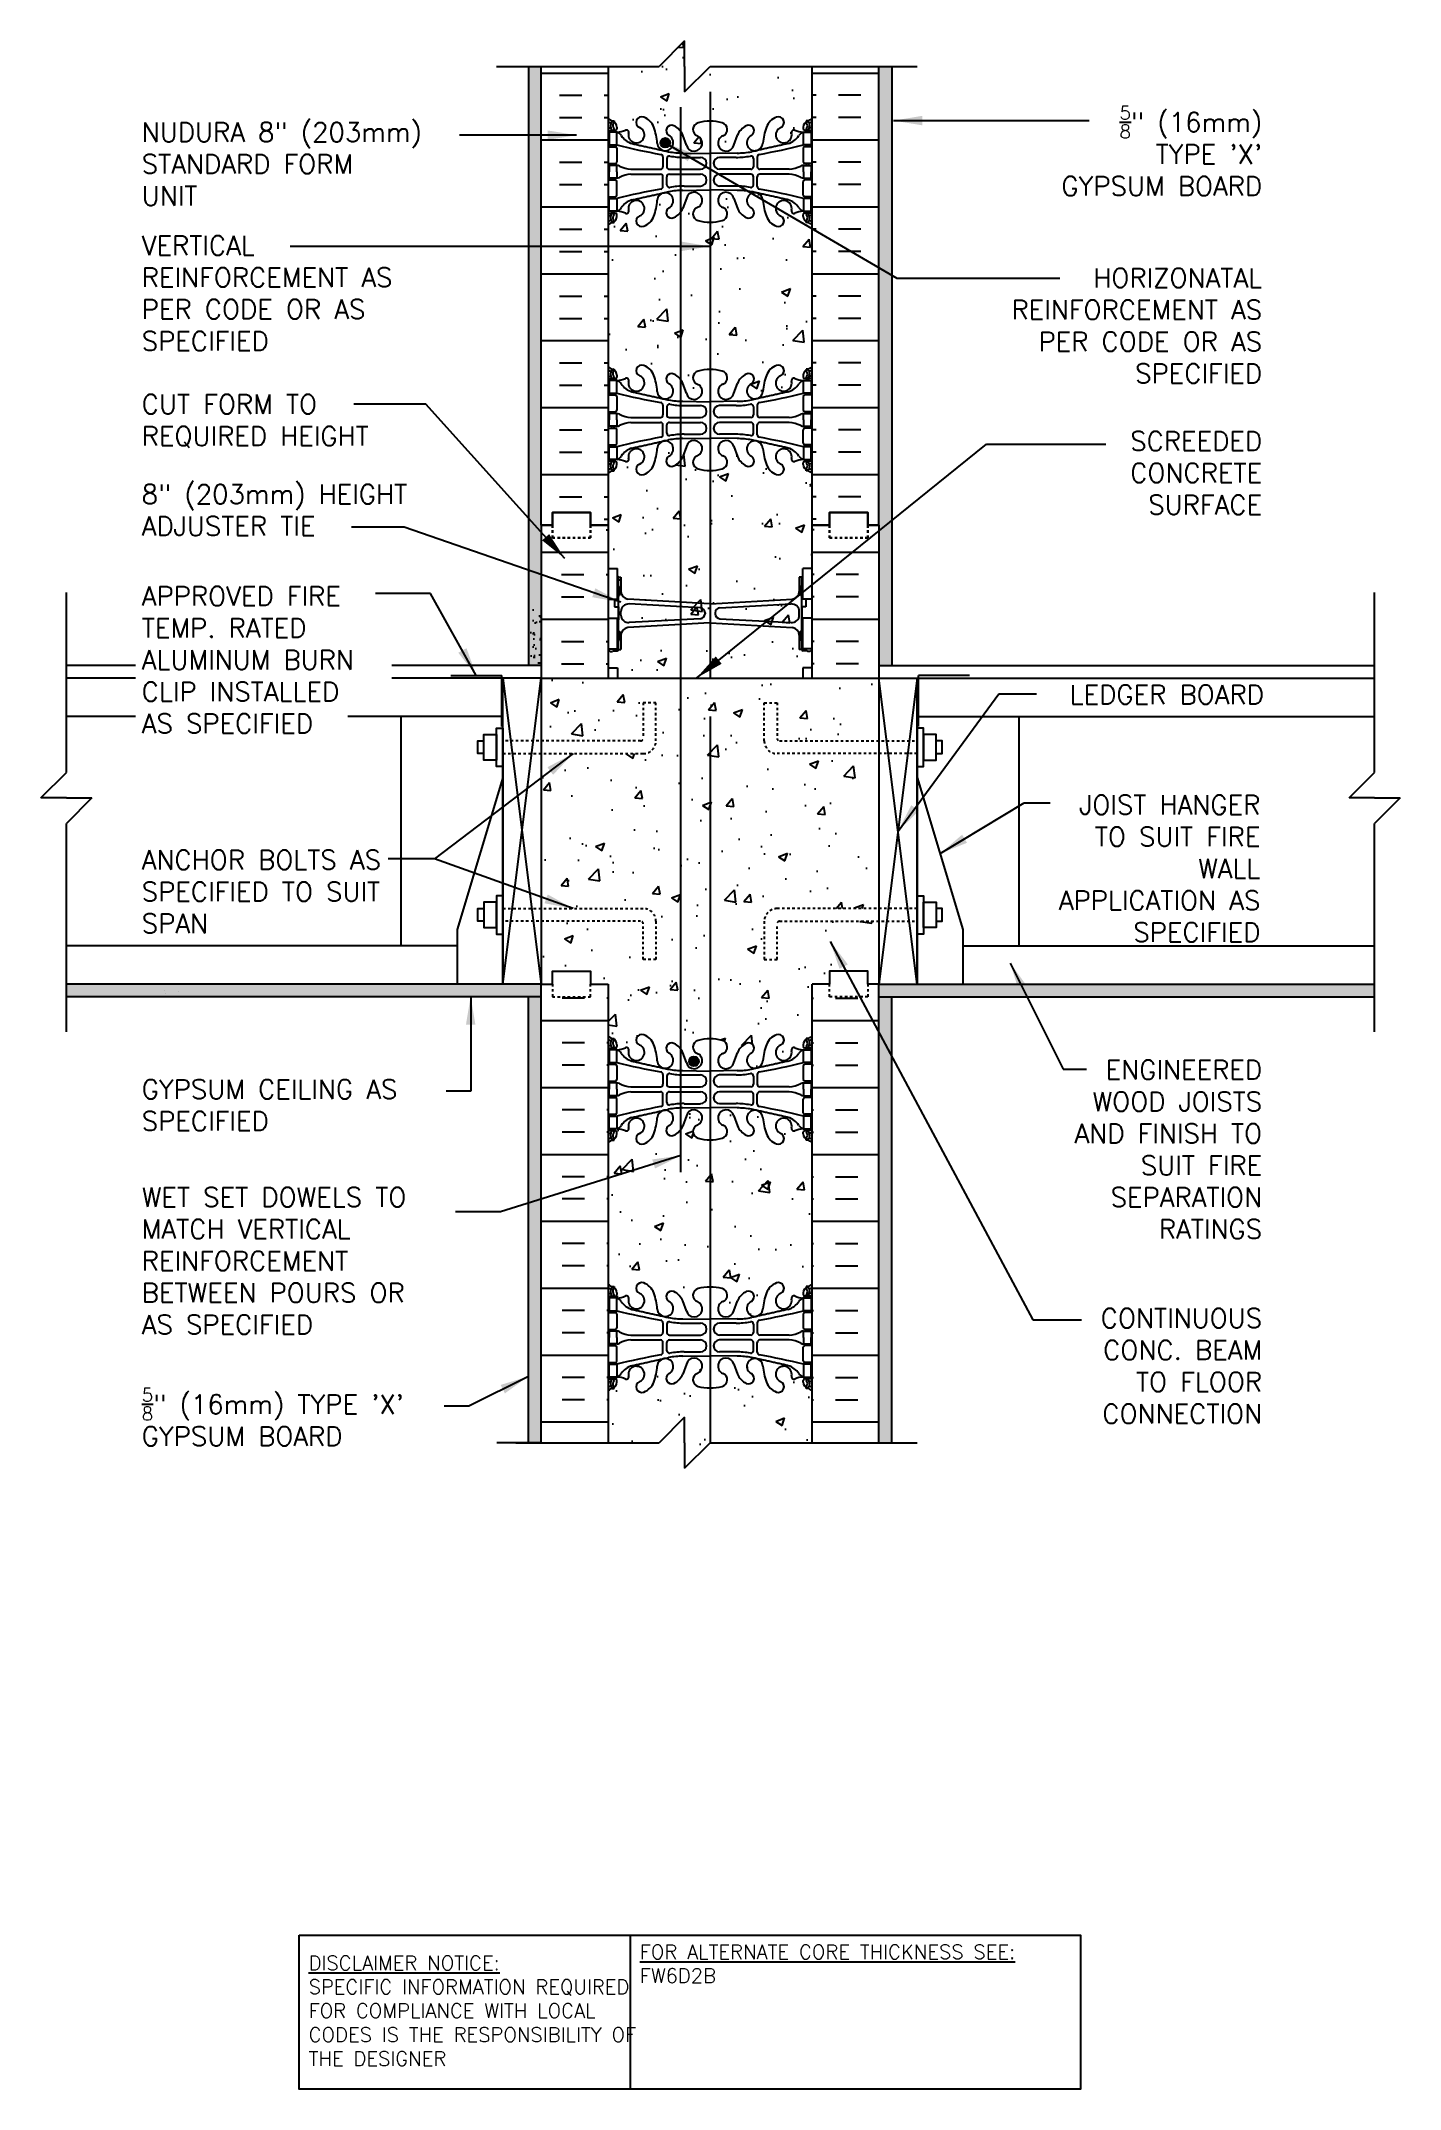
# Model space of a CAD drawing. Header units: inches. Extents: x 82.8 to 136.1, y 273.1 to 353.4.
import ezdxf

# ---------------------------------------------------------------- set-up
doc = ezdxf.new("R2010")
doc.units = ezdxf.units.IN
doc.header["$LTSCALE"] = 0.5
doc.header["$MEASUREMENT"] = 0
doc.linetypes.add('DASHED2', pattern=[0.375, 0.25, -0.125])
doc.linetypes.add('HIDDEN2', pattern=[0.1875, 0.125, -0.0625])
for name, color, linetype in [('HATCH', 12, 'Continuous'), ('LINE15', 9, 'Continuous'), ('LINE18', 9, 'Continuous'), ('line25', 2, 'Continuous'), ('LINE3', 3, 'Continuous'), ('LINE50', 5, 'Continuous'), ('LINE9', 9, 'Continuous'), ('TEXT', 4, 'Continuous'), ('Web_Edge', 9, 'Continuous')]:
    doc.layers.add(name, color=color, linetype=linetype)
doc.styles.add('DIM', font='romans.shx', dxfattribs={"width": 0.7})
doc.styles.add('ROMANS', font='romans')
doc.styles.get("Standard").update_dxf_attribs({"font": 'romans.shx'})
doc.dimstyles.new('ext', dxfattribs={"dimscale": 12, "dimtxt": 0.09375, "dimasz": 0.09375, "dimexe": 0.09375, "dimexo": 0.0625, "dimgap": 0.0625, "dimtad": 0, "dimjust": 1, "dimdec": 1, "dimzin": 3, "dimdsep": 46, "dimlunit": 4, "dimtxsty": 'DIM', "dimcen": 0.09, "dimdle": 0.09375, "dimclrt": 4, "dimadec": 0, "dimazin": 0, "dimtfac": 1, "dimtdec": 1, "dimtmove": 2, "dimatfit": 3, "dimfxl": 0, "dimfrac": 2, "dimtolj": 1, "dimtzin": 0, "dimarcsym": 0})
doc.dimstyles.new('ext_12', dxfattribs={"dimscale": 12, "dimtxt": 0.075, "dimasz": 0.09375, "dimexe": 0.09375, "dimexo": 0.0625, "dimgap": 0.0625, "dimtad": 1, "dimdec": 1, "dimzin": 2, "dimdsep": 46, "dimlunit": 4, "dimtxsty": 'DIM', "dimcen": 0.09, "dimdle": 0.09375, "dimclrt": 4, "dimadec": 0, "dimazin": 0, "dimtfac": 1, "dimtdec": 1, "dimtmove": 2, "dimatfit": 3, "dimfxl": 0, "dimfrac": 2, "dimtolj": 1, "dimtzin": 0, "dimarcsym": 0})
doc.dimstyles.get("Standard").update_dxf_attribs({"dimtxt": 0.18, "dimasz": 0.18, "dimexe": 0.18, "dimexo": 0.0625, "dimgap": 0.09, "dimtad": 0, "dimtih": 1, "dimtoh": 1, "dimdec": 4, "dimzin": 0, "dimdsep": 46, "dimtxsty": 'Standard', "dimcen": 0.09, "dimadec": 0, "dimazin": 0, "dimtfac": 1, "dimtdec": 4, "dimtofl": 0, "dimtmove": 0, "dimatfit": 3, "dimfxl": 0, "dimtolj": 1, "dimtzin": 0, "dimarcsym": 0})
pattern_1 = [(50, (0, 0), (3.5863, -0.31376), [0.375, -4.125]), (355, (0, 0), (-0.693757, 3.76096), [0.3, -3.3]), (100.4514, (0.299, -0.026), (2.892547, 3.447198), [0.3187, -3.50571]), (46.1842, (0, 1), (5.336205, -0.827595), [0.5625, -6.1875]), (96.6356, (0.4447, 0.931), (4.67331, 4.87059), [0.47805, -5.258565]), (351.1842, (0, 1), (4.67331, 4.87059), [0.45, -4.95]), (21, (0.5, 0.75), (2.984535, -2.013094), [0.375, -4.125]), (326, (0.5, 0.75), (1.216577, 3.62575), [0.3, -3.3]), (71.4514, (0.7487, 0.5822), (4.201113, 1.612652), [0.3187, -3.50571]), (37.5, (0, 0), (0.0607993, 1.6644693), [0, -3.26, 0, -3.35, 0, -3.3125]), (7.5, (0, 0), (1.315348, 1.9720586), [0, -1.91, 0, -3.185, 0, -1.2625]), (327.5, (-1.115, 0), (2.669112, -0.1127744), [0, -1.25, 0, -3.9, 0, -5.175]), (317.5, (-1.615, 0), (2.915931, 0.500525), [0, -1.625, 0, -2.59, 0, -3.675])]

msp = doc.modelspace()

# ---------------------------------------------------------------- texts
at = {"layer": 'TEXT', "attachment_point": 4}
for s, insert, char_height, width in [('\\A1;NUDURA 8" (203mm) STANDARD FORM \\PUNIT', (86.778, 348.609), 0.75, 12.87555), ('VERTICAL REINFORCEMENT AS PER CODE OR AS SPECIFIED ', (86.778, 343.536), 0.75, 12.87555), ('\\A1;CUT FORM TO REQUIRED HEIGHT', (86.778, 338.525), 0.75, 12.87555), ('\\A1;8" (203mm) HEIGHT ADJUSTER TIE', (86.778, 335.029), 0.75, 12.87555), ('\\A1;APPROVED FIRE TEMP. RATED ALUMINUM BURN CLIP INSTALLED AS SPECIFIED', (86.778, 329.156), 0.75, 10.11558), ('\\A1;ANCHOR BOLTS AS SPECIFIED TO SUIT SPAN', (86.778, 320.059), 0.75, 10.38085), ('GYPSUM CEILING AS SPECIFIED', (86.778, 311.682), 0.75, 12.87555), ('\\A1;WET SET DOWELS TO MATCH VERTICAL REINFORCEMENT BETWEEN POURS OR AS SPECIFIED', (86.778, 305.572), 0.75, 12.87555), ('\\A1;{\\H0.7x;\\S5/8;}" (16mm) TYPE \'X\' GYPSUM BOARD', (86.778, 299.447), 0.75, 12.87555), ('{\\LDISCLAIMER NOTICE:}\\PSPECIFIC INFORMATION REQUIRED FOR COMPLIANCE WITH LOCAL CODES IS THE RESPONSIBILITY OF THE DESIGNER', (93.325, 276.153), 0.5625, 14.00235), ('{\\LFOR ALTERNATE CORE THICKNESS SEE:\\P}FW6D2B', (106.317, 277.995), 0.5625, 23.33295)]:
    msp.add_mtext(s, dxfattribs=dict(at, insert=insert, char_height=char_height, width=width))
at = {"layer": 'TEXT', "char_height": 0.75, "attachment_point": 6, "style": 'ROMANS'}
for s, insert, width in [('\\A1;{\\H0.7x;\\S5/8;}" (16mm) TYPE \'X\' GYPSUM BOARD', (130.732, 349.123), 9.12398), ('HORIZONATAL REINFORCEMENT AS PER CODE OR AS SPECIFIED ', (130.732, 342.264), 12.42147), ('SCREEDED CONCRETE SURFACE', (130.732, 336.487), 9.81001), ('\\P\\P\\P\\PLEDGER BOARD', (130.8, 330.29), 9.81001), ('JOIST HANGER TO SUIT FIRE WALL APPLICATION AS SPECIFIED', (130.661, 320.967), 9.12398), ('ENGINEERED WOOD JOISTS AND FINISH TO SUIT FIRE SEPARATION RATINGS', (130.732, 309.946), 9.12398), ('CONTINUOUS CONC. BEAM \\PTO FLOOR CONNECTION', (130.732, 301.45), 9.12398)]:
    msp.add_mtext(s, dxfattribs=dict(at, insert=insert, width=width))

# ---------------------------------------------------------------- blocks, each defined once
blk = doc.blocks.new('8 web')
at = {"layer": 'Web_Edge'}
for p, q in [((-4, 6.589), (-3.922, 6.589)), ((-4, 6.489), (-3.716, 6.489)), ((-3.854, 6.868), (-3.764, 6.868)), ((-3.854, 6.489), (-3.854, 6.419)), ((-3.764, 6.868), (-3.764, 6.827)), ((-3.764, 6.489), (-3.764, 6.419)), ((-3.654, 6.619), (-3.654, 6.552)), ((3.654, 6.619), (3.654, 6.552)), ((4, 6.489), (3.716, 6.489)), ((3.854, 6.868), (3.764, 6.868)), ((3.764, 6.868), (3.764, 6.827)), ((3.764, 6.489), (3.764, 6.419)), ((3.854, 6.489), (3.854, 6.419)), ((4, 6.589), (3.922, 6.589)), ((-4, 5.849), (-3.716, 5.849)), ((-3.854, 5.919), (-3.854, 5.849)), ((-3.764, 5.919), (-3.764, 5.849)), ((-3.654, 5.787), (-3.654, 5.252)), ((-0.929, 5.917), (-1.071, 6.304)), ((0.929, 5.917), (1.071, 6.304)), ((3.654, 5.787), (3.654, 5.252)), ((4, 5.849), (3.716, 5.849)), ((3.764, 5.919), (3.764, 5.849)), ((3.854, 5.919), (3.854, 5.849)), ((-4, 5.189), (-3.716, 5.189)), ((-3.854, 5.189), (-3.854, 5.119)), ((-3.764, 5.189), (-3.764, 5.119)), ((-3.106, 4.964), (-1.952, 4.965)), ((-1.852, 5.45), (-1.852, 5.065)), ((-1.699, 5.387), (-1.699, 5.065)), ((-1.599, 4.965), (-0.372, 4.965)), ((-1.067, 5.601), (0, 5.586)), ((-1.019, 5.433), (-0.372, 5.433)), ((1.067, 5.601), (0, 5.586)), ((1.019, 5.433), (0.372, 5.433)), ((1.599, 4.965), (0.372, 4.965)), ((1.699, 5.387), (1.699, 5.065)), ((1.852, 5.45), (1.852, 5.065)), ((3.106, 4.964), (1.952, 4.965)), ((4, 5.189), (3.716, 5.189)), ((3.764, 5.189), (3.764, 5.119)), ((3.854, 5.189), (3.854, 5.119)), ((-4, 4.549), (-3.716, 4.549)), ((-3.854, 4.549), (-3.854, 4.619)), ((-3.764, 4.549), (-3.764, 4.619)), ((-3.654, 3.952), (-3.654, 4.487)), ((-3.106, 4.775), (-1.952, 4.774)), ((-1.852, 4.289), (-1.852, 4.674)), ((-1.699, 4.351), (-1.699, 4.674)), ((-1.599, 4.774), (-0.372, 4.774)), ((-1.067, 4.138), (0, 4.153)), ((-1.019, 4.305), (-0.372, 4.305)), ((1.067, 4.138), (0, 4.153)), ((1.599, 4.774), (0.372, 4.774)), ((1.019, 4.305), (0.372, 4.305)), ((1.699, 4.351), (1.699, 4.674)), ((1.852, 4.289), (1.852, 4.674)), ((3.106, 4.775), (1.952, 4.774)), ((3.654, 3.952), (3.654, 4.487)), ((4, 4.549), (3.716, 4.549)), ((3.764, 4.549), (3.764, 4.619)), ((3.854, 4.549), (3.854, 4.619)), ((-4, 3.889), (-3.716, 3.889)), ((-4, 3.249), (-3.716, 3.249)), ((-3.854, 3.819), (-3.854, 3.889)), ((-3.854, 3.249), (-3.854, 3.319)), ((-3.764, 3.819), (-3.764, 3.889)), ((-3.764, 3.249), (-3.764, 3.319)), ((-0.929, 3.822), (-1.071, 3.435)), ((0.929, 3.822), (1.071, 3.435)), ((4, 3.889), (3.716, 3.889)), ((4, 3.249), (3.716, 3.249)), ((3.764, 3.819), (3.764, 3.889)), ((3.764, 3.249), (3.764, 3.319)), ((3.854, 3.819), (3.854, 3.889)), ((3.854, 3.249), (3.854, 3.319)), ((-4, 3.149), (-3.922, 3.149)), ((-3.854, 2.871), (-3.764, 2.871)), ((-3.764, 2.871), (-3.764, 2.912)), ((-3.654, 3.119), (-3.654, 3.187)), ((3.654, 3.119), (3.654, 3.187)), ((3.764, 2.871), (3.764, 2.912)), ((3.854, 2.871), (3.764, 2.871)), ((4, 3.149), (3.922, 3.149)), ((-4, -3.149), (-3.922, -3.149)), ((-3.854, -2.871), (-3.764, -2.871)), ((-3.764, -2.871), (-3.764, -2.912)), ((-3.654, -3.119), (-3.654, -3.187)), ((3.654, -3.119), (3.654, -3.187)), ((3.854, -2.871), (3.764, -2.871)), ((3.764, -2.871), (3.764, -2.912)), ((4, -3.149), (3.922, -3.149)), ((-4, -3.249), (-3.716, -3.249)), ((-4, -3.889), (-3.716, -3.889)), ((-3.854, -3.249), (-3.854, -3.319)), ((-3.854, -3.819), (-3.854, -3.889)), ((-3.764, -3.249), (-3.764, -3.319)), ((-3.764, -3.819), (-3.764, -3.889)), ((-3.654, -3.952), (-3.654, -4.487)), ((-0.929, -3.822), (-1.071, -3.435)), ((0.929, -3.822), (1.071, -3.435)), ((3.654, -3.952), (3.654, -4.487)), ((4, -3.249), (3.716, -3.249)), ((4, -3.889), (3.716, -3.889)), ((3.764, -3.249), (3.764, -3.319)), ((3.764, -3.819), (3.764, -3.889)), ((3.854, -3.249), (3.854, -3.319)), ((3.854, -3.819), (3.854, -3.889)), ((-4, -4.549), (-3.716, -4.549)), ((-3.854, -4.549), (-3.854, -4.619)), ((-3.764, -4.549), (-3.764, -4.619)), ((-3.106, -4.775), (-1.952, -4.774)), ((-1.852, -4.289), (-1.852, -4.674)), ((-1.699, -4.351), (-1.699, -4.674)), ((-1.599, -4.774), (-0.372, -4.774)), ((-1.067, -4.138), (0, -4.153)), ((-1.019, -4.305), (-0.372, -4.305)), ((1.067, -4.138), (0, -4.153)), ((1.019, -4.305), (0.372, -4.305)), ((1.599, -4.774), (0.372, -4.774)), ((1.699, -4.351), (1.699, -4.674)), ((1.852, -4.289), (1.852, -4.674)), ((3.106, -4.775), (1.952, -4.774)), ((4, -4.549), (3.716, -4.549)), ((3.764, -4.549), (3.764, -4.619)), ((3.854, -4.549), (3.854, -4.619)), ((-4, -5.189), (-3.716, -5.189)), ((-3.854, -5.189), (-3.854, -5.119)), ((-3.764, -5.189), (-3.764, -5.119)), ((-3.654, -5.787), (-3.654, -5.252)), ((-3.106, -4.964), (-1.952, -4.965)), ((-1.852, -5.45), (-1.852, -5.065)), ((-1.699, -5.387), (-1.699, -5.065)), ((-1.599, -4.965), (-0.372, -4.965)), ((-1.067, -5.601), (0, -5.586)), ((-1.019, -5.433), (-0.372, -5.433)), ((1.067, -5.601), (0, -5.586)), ((1.599, -4.965), (0.372, -4.965)), ((1.019, -5.433), (0.372, -5.433)), ((1.699, -5.387), (1.699, -5.065)), ((1.852, -5.45), (1.852, -5.065)), ((3.106, -4.964), (1.952, -4.965)), ((3.654, -5.787), (3.654, -5.252)), ((4, -5.189), (3.716, -5.189)), ((3.764, -5.189), (3.764, -5.119)), ((3.854, -5.189), (3.854, -5.119)), ((-4, -5.849), (-3.716, -5.849)), ((-3.854, -5.919), (-3.854, -5.849)), ((-3.854, -6.489), (-3.854, -6.419)), ((-3.764, -5.919), (-3.764, -5.849)), ((-3.764, -6.489), (-3.764, -6.419)), ((-0.929, -5.917), (-1.071, -6.304)), ((0.929, -5.917), (1.071, -6.304)), ((4, -5.849), (3.716, -5.849)), ((3.764, -5.919), (3.764, -5.849)), ((3.764, -6.489), (3.764, -6.419)), ((3.854, -5.919), (3.854, -5.849)), ((3.854, -6.489), (3.854, -6.419)), ((-4, -6.489), (-3.716, -6.489)), ((-4, -6.589), (-3.922, -6.589)), ((-3.854, -6.868), (-3.764, -6.868)), ((-3.764, -6.868), (-3.764, -6.827)), ((-3.654, -6.619), (-3.654, -6.552)), ((3.654, -6.619), (3.654, -6.552)), ((4, -6.489), (3.716, -6.489)), ((3.764, -6.868), (3.764, -6.827)), ((3.854, -6.868), (3.764, -6.868)), ((4, -6.589), (3.922, -6.589))]:
    blk.add_line(p, q, dxfattribs=at)
for points in [[(-3.959, 5.919), (-3.659, 5.919), (-3.659, 6.419), (-3.959, 6.419)], [(3.959, 5.919), (3.659, 5.919), (3.659, 6.419), (3.959, 6.419)], [(-3.959, 3.819), (-3.659, 3.819), (-3.659, 3.319), (-3.959, 3.319)], [(3.959, 3.819), (3.659, 3.819), (3.659, 3.319), (3.959, 3.319)], [(-3.959, -3.819), (-3.659, -3.819), (-3.659, -3.319), (-3.959, -3.319)], [(3.959, -3.819), (3.659, -3.819), (3.659, -3.319), (3.959, -3.319)], [(-3.959, -5.919), (-3.659, -5.919), (-3.659, -6.419), (-3.959, -6.419)], [(3.959, -5.919), (3.659, -5.919), (3.659, -6.419), (3.959, -6.419)]]:
    blk.add_lwpolyline(points, close=True, dxfattribs=at)
for points in [[(-3.659, 4.869), (-3.659, 5.119), (-3.959, 5.119), (-3.959, 4.869)], [(-3.659, 4.869), (-3.659, 4.619), (-3.959, 4.619), (-3.959, 4.869)], [(3.659, 4.869), (3.659, 5.119), (3.959, 5.119), (3.959, 4.869)], [(3.659, 4.869), (3.659, 4.619), (3.959, 4.619), (3.959, 4.869)], [(-3.659, -4.869), (-3.659, -4.619), (-3.959, -4.619), (-3.959, -4.869)], [(3.659, -4.869), (3.659, -4.619), (3.959, -4.619), (3.959, -4.869)], [(-3.659, -4.869), (-3.659, -5.119), (-3.959, -5.119), (-3.959, -4.869)], [(3.659, -4.869), (3.659, -5.119), (3.959, -5.119), (3.959, -4.869)]]:
    blk.add_lwpolyline(points, dxfattribs=at)
for centre, radius, start, end in [((-3.654, 7.327), 0.5, 226.21089, 250.52878), ((-3.654, 7.327), 0.6, 234.78322, 245.07477), ((-3.922, 6.609), 0.0196, 269.40316, 15.4901), ((-3.66, 6.674), 0.25, 140.11451, 222.46087), ((-3.916, 6.764), 0.021, 343.464, 63.99573), ((-3.818, 6.805), 0.045, 321.448, 139.1879), ((-3.812, 6.536), 0.045, 222.46087, 42.46087), ((-3.904, 6.619), 0.25, 0, 70.52878), ((-3.66, 6.674), 0.16, 140.00008, 222.46087), ((-3.716, 6.552), 0.0625, 270, 0), ((-3.714, 7.415), 0.997, 273.15379, 293.1467), ((-3.288, 6.408), 0.0968, 340.15513, 110.43307), ((-2.89, 6.313), 0.314, 168.58862, 66.19163), ((-2.681, 6.804), 0.22, 68.19625, 248.19625), ((-2.839, 6.375), 0.677, 21.12389, 69.31975), ((-4.43, 5.81), 2.365, 4.38947, 20.00151), ((-1.507, 6.473), 0.217, 65.52644, 238.53701), ((-1.758, 6.003), 0.75, 23.69375, 62.97047), ((-0.406, 6.529), 0.268, 104.78919, 250.03375), ((-0.012, 5.096), 1.754, 89.62292, 105.29183), ((0.012, 5.096), 1.754, 74.70817, 90.37708), ((0.406, 6.529), 0.268, 289.96625, 75.21081), ((1.758, 6.003), 0.75, 117.02953, 156.30625), ((1.507, 6.473), 0.217, 301.46299, 114.47356), ((4.43, 5.81), 2.365, 159.99849, 175.61053), ((2.839, 6.375), 0.677, 110.68025, 158.87611), ((2.89, 6.313), 0.314, 113.80837, 11.41138), ((2.681, 6.804), 0.22, 291.80375, 111.80375), ((3.288, 6.408), 0.0968, 69.56693, 199.84487), ((3.714, 7.415), 0.997, 246.8533, 266.84621), ((3.904, 6.619), 0.25, 109.47122, 180), ((3.716, 6.552), 0.0625, 180, 270), ((3.812, 6.536), 0.045, 137.53913, 317.53913), ((3.818, 6.805), 0.045, 40.8121, 218.552), ((3.66, 6.674), 0.16, 317.53913, 39.99992), ((3.654, 7.327), 0.5, 289.47122, 313.78911), ((3.66, 6.674), 0.25, 317.53913, 39.88549), ((3.916, 6.764), 0.021, 116.00427, 196.536), ((3.922, 6.609), 0.0196, 164.5099, 270.59684), ((3.654, 7.327), 0.6, 294.92523, 305.21678), ((-3.716, 5.787), 0.0625, 0, 90), ((-3.781, 6.077), 0.364, 34.97751, 70.33874), ((3.15, 33.34), 28.253, 256.05522, 259.63434), ((-2.858, 6.688), 0.743, 212.79192, 253.81071), ((-1.759, 6.006), 0.314, 182.73571, 63.93483), ((-1.072, 8.585), 2.984, 259.25462, 270.09947), ((-0.624, 5.99), 0.314, 193.41463, 66.19163), ((0.624, 5.99), 0.314, 113.80837, 346.58537), ((1.072, 8.585), 2.984, 269.90053, 280.74538), ((1.759, 6.006), 0.314, 116.06517, 357.26429), ((-3.15, 33.34), 28.253, 280.36566, 283.94478), ((2.858, 6.688), 0.743, 286.18929, 327.20808), ((3.781, 6.077), 0.364, 109.66126, 145.02249), ((3.716, 5.787), 0.0625, 90, 180), ((-3.716, 5.252), 0.0625, 270, 0), ((-3.663, 4.901), 0.219, 60.49375, 88.91995), ((-3.021, 6.121), 1.16, 242.5844, 265.80325), ((-1.952, 5.065), 0.1, 270.03876, 360), ((-1.952, 5.45), 0.1, 360, 79.63434), ((-1.599, 5.387), 0.1, 79.25462, 180), ((-1.599, 5.065), 0.1, 180, 270), ((-1.024, 8.417), 2.984, 259.25462, 270.09947), ((-0.372, 5.199), 0.234, 270, 90), ((0.372, 5.199), 0.234, 90, 270), ((1.024, 8.417), 2.984, 269.90053, 280.74538), ((1.599, 5.387), 0.1, 0, 100.74538), ((1.599, 5.065), 0.1, 270, 0), ((1.952, 5.45), 0.1, 100.36566, 180), ((1.952, 5.065), 0.1, 180, 269.96124), ((3.021, 6.121), 1.16, 274.19675, 297.4156), ((3.663, 4.901), 0.219, 91.08005, 119.50625), ((3.716, 5.252), 0.0625, 180, 270), ((-3.716, 4.487), 0.0625, 0, 90), ((-3.663, 4.838), 0.219, 271.08005, 299.50625), ((3.15, -23.601), 28.253, 100.36566, 103.94478), ((-3.021, 3.618), 1.16, 94.19675, 117.4156), ((-1.759, 3.733), 0.314, 296.06517, 177.26429), ((-1.952, 4.674), 0.1, 0, 89.96124), ((-1.952, 4.289), 0.1, 280.36566, 0), ((-1.599, 4.674), 0.1, 90, 180), ((-1.599, 4.351), 0.1, 180, 280.74538), ((-1.072, 1.154), 2.984, 89.90053, 100.74538), ((-1.024, 1.322), 2.984, 89.90053, 100.74538), ((-0.624, 3.749), 0.314, 293.80837, 166.58537), ((-0.372, 4.54), 0.234, 270, 90), ((0.372, 4.54), 0.234, 90, 270), ((0.624, 3.749), 0.314, 13.41463, 246.19163), ((1.024, 1.322), 2.984, 79.25462, 90.09947), ((1.072, 1.154), 2.984, 79.25462, 90.09947), ((1.759, 3.733), 0.314, 2.73571, 243.93483), ((1.599, 4.351), 0.1, 259.25462, 0), ((1.599, 4.674), 0.1, 0, 90), ((1.952, 4.674), 0.1, 90.03876, 180), ((1.952, 4.289), 0.1, 180, 259.63434), ((-3.15, -23.601), 28.253, 76.05522, 79.63434), ((3.021, 3.618), 1.16, 62.5844, 85.80325), ((3.663, 4.838), 0.219, 240.49375, 268.91995), ((3.716, 4.487), 0.0625, 90, 180), ((-3.66, 3.065), 0.25, 137.53913, 219.88549), ((-3.812, 3.203), 0.045, 317.53913, 137.53913), ((-3.716, 3.952), 0.0625, 270, 0), ((-3.716, 3.187), 0.0625, 360, 90), ((-3.781, 3.662), 0.364, 289.66126, 325.02249), ((-3.714, 2.324), 0.997, 66.8533, 86.84621), ((-2.858, 3.051), 0.743, 106.18929, 147.20808), ((-3.288, 3.331), 0.0968, 249.56693, 19.84487), ((-2.89, 3.426), 0.314, 293.80837, 191.41138), ((-4.43, 3.929), 2.365, 339.99849, 355.61053), ((-1.507, 3.266), 0.217, 121.46299, 294.47356), ((-1.758, 3.736), 0.75, 297.02953, 336.30625), ((-0.406, 3.21), 0.268, 109.96625, 255.21081), ((0.406, 3.21), 0.268, 284.78919, 70.03375), ((1.758, 3.736), 0.75, 203.69375, 242.97047), ((1.507, 3.266), 0.217, 245.52644, 58.53701), ((4.43, 3.929), 2.365, 184.38947, 200.00151), ((2.89, 3.426), 0.314, 348.58862, 246.19163), ((2.858, 3.051), 0.743, 32.79192, 73.81071), ((3.288, 3.331), 0.0968, 160.15513, 290.43307), ((3.714, 2.324), 0.997, 93.15379, 113.1467), ((3.781, 3.662), 0.364, 214.97751, 250.33874), ((3.716, 3.952), 0.0625, 180, 270), ((3.716, 3.187), 0.0625, 90, 180), ((3.812, 3.203), 0.045, 42.46087, 222.46087), ((3.66, 3.065), 0.25, 320.11451, 42.46087), ((-3.654, 2.412), 0.6, 114.92523, 125.21678), ((-3.654, 2.412), 0.5, 109.47122, 133.78911), ((-3.922, 3.13), 0.0196, 344.5099, 90.59684), ((-3.916, 2.975), 0.021, 296.00427, 16.536), ((-3.818, 2.934), 0.045, 220.8121, 38.552), ((-3.904, 3.119), 0.25, 289.47122, 360), ((-3.66, 3.065), 0.16, 137.53913, 219.99992), ((-2.681, 2.935), 0.22, 111.80375, 291.80375), ((-2.839, 3.364), 0.677, 290.68025, 338.87611), ((-0.012, 4.643), 1.754, 254.70817, 270.37708), ((0.012, 4.643), 1.754, 269.62292, 285.29183), ((2.839, 3.364), 0.677, 201.12389, 249.31975), ((2.681, 2.935), 0.22, 248.19625, 68.19625), ((3.904, 3.119), 0.25, 180, 250.52878), ((3.818, 2.934), 0.045, 141.448, 319.1879), ((3.66, 3.065), 0.16, 320.00008, 42.46087), ((3.654, 2.412), 0.5, 46.21089, 70.52878), ((3.916, 2.975), 0.021, 163.464, 243.99573), ((3.922, 3.13), 0.0196, 89.40316, 195.4901), ((3.654, 2.412), 0.6, 54.78322, 65.07477), ((-3.654, -2.412), 0.5, 226.21089, 250.52878), ((-3.654, -2.412), 0.6, 234.78322, 245.07477), ((-3.922, -3.13), 0.0196, 269.40316, 15.4901), ((-3.66, -3.065), 0.25, 140.11451, 222.46087), ((-3.916, -2.975), 0.021, 343.464, 63.99573), ((-3.818, -2.934), 0.045, 321.448, 139.1879), ((-3.812, -3.203), 0.045, 222.46087, 42.46087), ((-3.904, -3.119), 0.25, 0, 70.52878), ((-3.66, -3.065), 0.16, 140.00008, 222.46087), ((-3.716, -3.187), 0.0625, 270, 0), ((-2.89, -3.426), 0.314, 168.58862, 66.19163), ((-2.681, -2.935), 0.22, 68.19625, 248.19625), ((-2.839, -3.364), 0.677, 21.12389, 69.31975), ((-4.43, -3.929), 2.365, 4.38947, 20.00151), ((-1.507, -3.266), 0.217, 65.52644, 238.53701), ((-1.758, -3.736), 0.75, 23.69375, 62.97047), ((-0.406, -3.21), 0.268, 104.78919, 250.03375), ((-0.012, -4.643), 1.754, 89.62292, 105.29183), ((0.012, -4.643), 1.754, 74.70817, 90.37708), ((0.406, -3.21), 0.268, 289.96625, 75.21081), ((1.758, -3.736), 0.75, 117.02953, 156.30625), ((1.507, -3.266), 0.217, 301.46299, 114.47356), ((4.43, -3.929), 2.365, 159.99849, 175.61053), ((2.839, -3.364), 0.677, 110.68025, 158.87611), ((2.89, -3.426), 0.314, 113.80837, 11.41138), ((2.681, -2.935), 0.22, 291.80375, 111.80375), ((3.904, -3.119), 0.25, 109.47122, 180), ((3.716, -3.187), 0.0625, 180, 270), ((3.812, -3.203), 0.045, 137.53913, 317.53913), ((3.818, -2.934), 0.045, 40.8121, 218.552), ((3.66, -3.065), 0.16, 317.53913, 39.99992), ((3.654, -2.412), 0.5, 289.47122, 313.78911), ((3.66, -3.065), 0.25, 317.53913, 39.88549), ((3.916, -2.975), 0.021, 116.00427, 196.536), ((3.922, -3.13), 0.0196, 164.5099, 270.59684), ((3.654, -2.412), 0.6, 294.92523, 305.21678), ((-3.716, -3.952), 0.0625, 0, 90), ((-3.714, -2.324), 0.997, 273.15379, 293.1467), ((-3.781, -3.662), 0.364, 34.97751, 70.33874), ((3.15, 23.601), 28.253, 256.05522, 259.63434), ((-2.858, -3.051), 0.743, 212.79192, 253.81071), ((-3.288, -3.331), 0.0968, 340.15513, 110.43307), ((-1.759, -3.733), 0.314, 182.73571, 63.93483), ((-0.624, -3.749), 0.314, 193.41463, 66.19163), ((0.624, -3.749), 0.314, 113.80837, 346.58537), ((1.759, -3.733), 0.314, 116.06517, 357.26429), ((-3.15, 23.601), 28.253, 280.36566, 283.94478), ((2.858, -3.051), 0.743, 286.18929, 327.20808), ((3.288, -3.331), 0.0968, 69.56693, 199.84487), ((3.714, -2.324), 0.997, 246.8533, 266.84621), ((3.781, -3.662), 0.364, 109.66126, 145.02249), ((3.716, -3.952), 0.0625, 90, 180), ((-3.716, -4.487), 0.0625, 270, 0), ((-3.663, -4.838), 0.219, 60.49375, 88.91995), ((-3.021, -3.618), 1.16, 242.5844, 265.80325), ((-1.952, -4.674), 0.1, 270.03876, 360), ((-1.952, -4.289), 0.1, 360, 79.63434), ((-1.599, -4.351), 0.1, 79.25462, 180), ((-1.599, -4.674), 0.1, 180, 270), ((-1.072, -1.154), 2.984, 259.25462, 270.09947), ((-1.024, -1.322), 2.984, 259.25462, 270.09947), ((-0.372, -4.54), 0.234, 270, 90), ((0.372, -4.54), 0.234, 90, 270), ((1.024, -1.322), 2.984, 269.90053, 280.74538), ((1.072, -1.154), 2.984, 269.90053, 280.74538), ((1.599, -4.351), 0.1, 0, 100.74538), ((1.599, -4.674), 0.1, 270, 0), ((1.952, -4.289), 0.1, 100.36566, 180), ((1.952, -4.674), 0.1, 180, 269.96124), ((3.021, -3.618), 1.16, 274.19675, 297.4156), ((3.663, -4.838), 0.219, 91.08005, 119.50625), ((3.716, -4.487), 0.0625, 180, 270), ((-3.716, -5.252), 0.0625, 0, 90), ((-3.663, -4.901), 0.219, 271.08005, 299.50625), ((3.15, -33.34), 28.253, 100.36566, 103.94478), ((-3.021, -6.121), 1.16, 94.19675, 117.4156), ((-1.952, -5.065), 0.1, 0, 89.96124), ((-1.952, -5.45), 0.1, 280.36566, 0), ((-1.599, -5.065), 0.1, 90, 180), ((-1.599, -5.387), 0.1, 180, 280.74538), ((-1.072, -8.585), 2.984, 89.90053, 100.74538), ((-1.024, -8.417), 2.984, 89.90053, 100.74538), ((-0.372, -5.199), 0.234, 270, 90), ((0.372, -5.199), 0.234, 90, 270), ((1.024, -8.417), 2.984, 79.25462, 90.09947), ((1.072, -8.585), 2.984, 79.25462, 90.09947), ((1.599, -5.387), 0.1, 259.25462, 0), ((1.599, -5.065), 0.1, 0, 90), ((1.952, -5.065), 0.1, 90.03876, 180), ((1.952, -5.45), 0.1, 180, 259.63434), ((-3.15, -33.34), 28.253, 76.05522, 79.63434), ((3.021, -6.121), 1.16, 62.5844, 85.80325), ((3.663, -4.901), 0.219, 240.49375, 268.91995), ((3.716, -5.252), 0.0625, 90, 180), ((-3.716, -5.787), 0.0625, 270, 0), ((-3.781, -6.077), 0.364, 289.66126, 325.02249), ((-3.714, -7.415), 0.997, 66.8533, 86.84621), ((-2.858, -6.688), 0.743, 106.18929, 147.20808), ((-3.288, -6.408), 0.0968, 249.56693, 19.84487), ((-2.89, -6.313), 0.314, 293.80837, 191.41138), ((-4.43, -5.81), 2.365, 339.99849, 355.61053), ((-1.759, -6.006), 0.314, 296.06517, 177.26429), ((-1.507, -6.473), 0.217, 121.46299, 294.47356), ((-1.758, -6.003), 0.75, 297.02953, 336.30625), ((-0.624, -5.99), 0.314, 293.80837, 166.58537), ((-0.406, -6.529), 0.268, 109.96625, 255.21081), ((0.624, -5.99), 0.314, 13.41463, 246.19163), ((0.406, -6.529), 0.268, 284.78919, 70.03375), ((1.758, -6.003), 0.75, 203.69375, 242.97047), ((1.507, -6.473), 0.217, 245.52644, 58.53701), ((1.759, -6.006), 0.314, 2.73571, 243.93483), ((4.43, -5.81), 2.365, 184.38947, 200.00151), ((2.89, -6.313), 0.314, 348.58862, 246.19163), ((2.858, -6.688), 0.743, 32.79192, 73.81071), ((3.288, -6.408), 0.0968, 160.15513, 290.43307), ((3.714, -7.415), 0.997, 93.15379, 113.1467), ((3.781, -6.077), 0.364, 214.97751, 250.33874), ((3.716, -5.787), 0.0625, 180, 270), ((-3.654, -7.327), 0.6, 114.92523, 125.21678), ((-3.654, -7.327), 0.5, 109.47122, 133.78911), ((-3.922, -6.609), 0.0196, 344.5099, 90.59684), ((-3.66, -6.674), 0.25, 137.53913, 219.88549), ((-3.916, -6.764), 0.021, 296.00427, 16.536), ((-3.818, -6.805), 0.045, 220.8121, 38.552), ((-3.812, -6.536), 0.045, 317.53913, 137.53913), ((-3.904, -6.619), 0.25, 289.47122, 360), ((-3.66, -6.674), 0.16, 137.53913, 219.99992), ((-3.716, -6.552), 0.0625, 360, 90), ((-2.681, -6.804), 0.22, 111.80375, 291.80375), ((-2.839, -6.375), 0.677, 290.68025, 338.87611), ((-0.012, -5.096), 1.754, 254.70817, 270.37708), ((0.012, -5.096), 1.754, 269.62292, 285.29183), ((2.839, -6.375), 0.677, 201.12389, 249.31975), ((2.681, -6.804), 0.22, 248.19625, 68.19625), ((3.716, -6.552), 0.0625, 90, 180), ((3.904, -6.619), 0.25, 180, 250.52878), ((3.812, -6.536), 0.045, 42.46087, 222.46087), ((3.818, -6.805), 0.045, 141.448, 319.1879), ((3.66, -6.674), 0.16, 320.00008, 42.46087), ((3.654, -7.327), 0.5, 46.21089, 70.52878), ((3.66, -6.674), 0.25, 320.11451, 42.46087), ((3.916, -6.764), 0.021, 163.464, 243.99573), ((3.922, -6.609), 0.0196, 89.40316, 195.4901), ((3.654, -7.327), 0.6, 54.78322, 65.07477)]:
    blk.add_arc(centre, radius, start, end, dxfattribs=at)
for points in [[(-3.066, 5.974), (-1.628, 5.654)], [(3.066, 5.974), (1.628, 5.654)], [(-3.066, 3.765), (-1.628, 4.085)], [(3.066, 3.765), (1.628, 4.085)], [(-3.066, -3.765), (-1.628, -4.085)], [(3.066, -3.765), (1.628, -4.085)], [(-3.066, -5.974), (-1.628, -5.654)], [(3.066, -5.974), (1.628, -5.654)]]:
    blk.add_open_spline(points, degree=1, dxfattribs=at)

# ---------------------------------------------------------------- hatches: boundary and pattern name
h = msp.add_hatch()
h.set_pattern_fill('AR-CONC', color=256, scale=0.5, style=0)
h.set_pattern_definition([(50, (0, 0), (3.5863, -0.31376), [0.375, -4.125]), (355, (0, 0), (-0.693757, 3.76096), [0.3, -3.3]), (100.4514, (0.299, -0.026), (2.892547, 3.447198), [0.3187, -3.50571]), (46.1842, (0, 1), (5.336205, -0.827595), [0.5625, -6.1875]), (96.6356, (0.4447, 0.931), (4.67331, 4.87059), [0.47805, -5.258565]), (351.1842, (0, 1), (4.67331, 4.87059), [0.45, -4.95]), (21, (0.5, 0.75), (2.984535, -2.013094), [0.375, -4.125]), (326, (0.5, 0.75), (1.216577, 3.62575), [0.3, -3.3]), (71.4514, (0.7487, 0.5822), (4.201113, 1.612652), [0.3187, -3.50571]), (37.5, (0, 0), (0.0607993, 1.6644693), [0, -3.26, 0, -3.35, 0, -3.3125]), (7.5, (0, 0), (1.315348, 1.972059), [0, -1.91, 0, -3.185, 0, -1.2625]), (327.5, (-1.115, 0), (2.669112, -0.1127744), [0, -1.25, 0, -3.9, 0, -5.175]), (317.5, (-1.615, 0), (2.915931, 0.500525), [0, -1.625, 0, -2.59, 0, -3.675])])
h.paths.add_polyline_path([(110.766, 339.507, -0.414214), (110.828, 339.569), (110.876, 339.569), (110.876, 339.639), (110.771, 339.639, 0.036537), (110.627, 339.616), (108.415, 339.134, 0.897292), (108.465, 338.679), (110.061, 338.679, 0.097844), (110.667, 338.811, -0.134256), (110.779, 338.839), (110.876, 338.839), (110.876, 338.909), (110.828, 338.909, -0.414214), (110.766, 338.972)])
at = {"layer": 'HATCH'}
h = msp.add_hatch(dxfattribs=at)
h.set_pattern_fill('INSUL', color=256, scale=7, style=0)
h.set_pattern_definition([(0, (-2821.086, -62.574), (0, 2.625), []), (0, (-2821.086, -61.699), (0, 2.625), [0.875, -0.875]), (0, (-2821.086, -60.824), (0, 2.625), [0.875, -0.875])])
h.paths.add_polyline_path([(102.451, 334.436), (102.888, 334.436), (102.888, 334.936), (104.388, 334.936), (104.388, 334.436), (105.076, 334.436), (105.076, 352.436), (104.388, 352.436), (104.388, 352.936), (102.888, 352.936), (102.888, 352.436), (102.451, 352.436)])
h = msp.add_hatch(dxfattribs=at)
h.set_pattern_fill('AR-CONC', color=256, scale=0.5, style=0)
h.set_pattern_definition(pattern_1)
h.paths.add_polyline_path([(113.076, 352.436), (109.076, 352.436), (108.076, 351.436), (108.076, 352.436), (108.076, 353.436), (107.076, 352.436), (105.076, 352.436), (105.076, 350.401, 0.088416), (105.222, 350.304), (105.312, 350.304), (105.312, 350.262, -0.249069), (105.422, 350.055), (105.422, 349.988, -0.414214), (105.359, 349.925), (105.312, 349.925), (105.312, 349.855), (105.417, 349.855, 0.085348), (105.746, 349.931, -0.669601), (105.879, 349.81, 2.087231), (106.313, 350.035, -1), (106.476, 350.444, -0.21345), (106.868, 350.054, -0.069923), (107.005, 349.411, 1.629604), (107.476, 349.712, -1.059167), (107.682, 350.094, -0.16372), (108.004, 349.74), (108.147, 349.353, 1.612474), (108.578, 349.712, -0.734872), (108.602, 350.224, -0.068475), (109.076, 350.286, -0.068475), (109.55, 350.224, -0.734872), (109.573, 349.712, 1.612474), (110.004, 349.353), (110.147, 349.74, -0.16372), (110.469, 350.094, -1.059167), (110.675, 349.712, 1.629604), (111.146, 349.411, -0.069923), (111.283, 350.054, -0.21345), (111.675, 350.444, -1), (111.839, 350.035, 2.087231), (112.273, 349.81, -0.669601), (112.405, 349.931, 0.085348), (112.735, 349.855), (112.84, 349.855), (112.84, 349.925), (112.792, 349.925, -0.414214), (112.73, 349.988), (112.73, 350.055, -0.249069), (112.84, 350.262), (112.84, 350.304), (112.93, 350.304, 0.088416), (113.076, 350.401)])
h = msp.add_hatch(dxfattribs=at)
h.set_pattern_fill('INSUL', color=256, scale=7, style=0)
h.set_pattern_definition([(180, (3039.2373, -62.574), (0, 2.625), []), (180, (3039.2373, -61.699), (0, 2.625), [0.875, -0.875]), (180, (3039.2373, -60.824), (0, 2.625), [0.875, -0.875])])
h.paths.add_polyline_path([(115.701, 334.436), (115.263, 334.436), (115.263, 334.936), (113.763, 334.936), (113.763, 334.436), (113.076, 334.436), (113.076, 352.436), (113.763, 352.436), (113.763, 352.936), (115.263, 352.936), (115.263, 352.436), (115.701, 352.436)])
h = msp.add_hatch(dxfattribs=at)
h.set_pattern_fill('AR-SAND', color=256, scale=0.25, style=0)
h.paths.add_polyline_path([(102.451, 352.436), (101.951, 352.436), (101.951, 328.936), (102.451, 328.936), (102.451, 334.436), (102.451, 334.436)])
h = msp.add_hatch(dxfattribs=at)
h.set_pattern_fill('AR-SAND', color=256, scale=0.25, style=0)
h.paths.add_polyline_path([(116.201, 352.436), (115.701, 352.436), (115.701, 334.436), (115.701, 334.436), (115.701, 328.936), (116.201, 328.936)])
h = msp.add_hatch(dxfattribs=at)
h.set_pattern_fill('AR-CONC', color=256, scale=0.5, style=0)
h.set_pattern_definition(pattern_1)
h.paths.add_polyline_path([(113.076, 346.209, 0.088416), (112.93, 346.306), (112.84, 346.306), (112.84, 346.348, -0.249069), (112.73, 346.555), (112.73, 346.623, -0.414214), (112.792, 346.685), (112.84, 346.685), (112.84, 346.755), (112.735, 346.755, 0.085348), (112.405, 346.68, -0.669601), (112.273, 346.8, 2.087231), (111.839, 346.575, -1), (111.675, 346.166, -0.21345), (111.283, 346.556, -0.069923), (111.146, 347.199, 1.629604), (110.675, 346.898, -1.059167), (110.469, 346.516, -0.16372), (110.147, 346.87), (110.004, 347.257, 1.612474), (109.573, 346.898, -0.734872), (109.55, 346.387, -0.068475), (109.076, 346.324, -0.068475), (108.602, 346.387, -0.734872), (108.578, 346.898, 1.612474), (108.147, 347.257), (108.004, 346.87, -0.16372), (107.682, 346.516, -1.059167), (107.476, 346.898, 1.629604), (107.005, 347.199, -0.069923), (106.868, 346.556, -0.21345), (106.476, 346.166, -1), (106.313, 346.575, 2.087231), (105.879, 346.8, -0.669601), (105.746, 346.68, 0.085348), (105.417, 346.755), (105.312, 346.755), (105.312, 346.685), (105.359, 346.685, -0.414214), (105.422, 346.623), (105.422, 346.555, -0.249069), (105.312, 346.348), (105.312, 346.306), (105.222, 346.306, 0.088416), (105.076, 346.209), (105.076, 340.662, 0.088416), (105.222, 340.565), (105.312, 340.565), (105.312, 340.523, -0.249069), (105.422, 340.316), (105.422, 340.249, -0.414214), (105.359, 340.186), (105.312, 340.186), (105.312, 340.116), (105.417, 340.116, 0.085348), (105.746, 340.192, -0.669601), (105.879, 340.071, 2.087231), (106.313, 340.296, -1), (106.476, 340.705, -0.21345), (106.868, 340.316, -0.069923), (107.005, 339.672, 1.629604), (107.476, 339.973, -1.059167), (107.682, 340.355, -0.16372), (108.004, 340.001), (108.147, 339.614, 1.612474), (108.578, 339.974, -0.734872), (108.602, 340.485, -0.068475), (109.076, 340.547, -0.068475), (109.55, 340.485, -0.734872), (109.573, 339.974, 1.612474), (110.004, 339.614), (110.147, 340.001, -0.16372), (110.469, 340.355, -1.059167), (110.675, 339.973, 1.629604), (111.146, 339.672, -0.069923), (111.283, 340.316, -0.21345), (111.675, 340.705, -1), (111.839, 340.296, 2.087231), (112.273, 340.071, -0.669601), (112.405, 340.192, 0.085348), (112.735, 340.116), (112.84, 340.116), (112.84, 340.186), (112.792, 340.186, -0.414214), (112.73, 340.249), (112.73, 340.316, -0.249069), (112.84, 340.523), (112.84, 340.565), (112.93, 340.565, 0.088416), (113.076, 340.662)])
h = msp.add_hatch(dxfattribs=at)
h.set_pattern_fill('AR-CONC', color=256, scale=0.5, style=0)
h.set_pattern_definition(pattern_1)
h.paths.add_polyline_path([(113.076, 336.47, 0.088416), (112.93, 336.567), (112.84, 336.567), (112.84, 336.609, -0.249069), (112.73, 336.816), (112.73, 336.884, -0.414214), (112.792, 336.946), (112.84, 336.946), (112.84, 337.016), (112.735, 337.016, 0.085348), (112.405, 336.941, -0.669601), (112.273, 337.061, 2.087231), (111.839, 336.836, -1), (111.675, 336.428, -0.21345), (111.283, 336.817, -0.069923), (111.146, 337.461, 1.629604), (110.675, 337.159, -1.059167), (110.469, 336.778, -0.16372), (110.147, 337.131), (110.004, 337.518, 1.612474), (109.573, 337.159, -0.734872), (109.55, 336.648, -0.068475), (109.076, 336.586, -0.068475), (108.602, 336.648, -0.734872), (108.578, 337.159, 1.612474), (108.147, 337.518), (108.004, 337.131, -0.16372), (107.682, 336.778, -1.059167), (107.476, 337.159, 1.629604), (107.005, 337.461, -0.069923), (106.868, 336.817, -0.21345), (106.476, 336.428, -1), (106.313, 336.836, 2.087231), (105.879, 337.061, -0.669601), (105.746, 336.941, 0.085348), (105.417, 337.016), (105.312, 337.016), (105.312, 336.946), (105.359, 336.946, -0.414214), (105.422, 336.884), (105.422, 336.816, -0.249069), (105.312, 336.609), (105.312, 336.567), (105.222, 336.567, 0.088416), (105.076, 336.47), (105.076, 332.741), (105.441, 332.741), (105.441, 331.541), (105.076, 331.541), (105.076, 330.791), (105.441, 330.791), (105.441, 329.591), (105.076, 329.591), (105.076, 328.841), (105.441, 328.841), (105.441, 328.436), (112.711, 328.436), (112.711, 328.841), (113.076, 328.841), (113.076, 329.591), (112.711, 329.591), (112.711, 330.791), (113.076, 330.791), (113.076, 331.541), (112.711, 331.541), (112.711, 332.741), (113.076, 332.741)])
h = msp.add_hatch(dxfattribs=at)
h.set_pattern_fill('INSUL', color=256, scale=7, style=0)
h.paths.add_polyline_path([(102.451, 328.436), (105.076, 328.436), (105.076, 334.436), (104.388, 334.436), (104.388, 333.936), (102.888, 333.936), (102.888, 334.436), (102.451, 334.436)])
h = msp.add_hatch(dxfattribs=at)
h.set_pattern_fill('INSUL', color=256, scale=7, style=0)
h.set_pattern_definition([(180, (218.1514, 0), (0, 2.625), []), (180, (218.1514, 0.875), (0, 2.625), [0.875, -0.875]), (180, (218.1514, 1.75), (0, 2.625), [0.875, -0.875])])
h.paths.add_polyline_path([(115.701, 328.436), (113.076, 328.436), (113.076, 334.436), (113.763, 334.436), (113.763, 333.936), (115.263, 333.936), (115.263, 334.436), (115.701, 334.436)])
h = msp.add_hatch(dxfattribs=at)
h.set_pattern_fill('AR-SAND', color=256, scale=0.25, style=0)
h.paths.add_polyline_path([(101.951, 328.936), (102.451, 328.936), (102.451, 331.165), (101.951, 331.165)])
h = msp.add_hatch(dxfattribs=at)
h.set_pattern_fill('AR-CONC', color=256, scale=0.5, style=0)
h.set_pattern_definition(pattern_1)
h.paths.add_polyline_path([(115.701, 325.474), (111.701, 325.474, -0.414214), (111.201, 325.974), (111.201, 327.474), (111.701, 327.474), (111.701, 326.074, 0.414214), (111.801, 325.974), (115.701, 325.974), (115.701, 328.436), (102.451, 328.436), (102.451, 325.974), (106.351, 325.974, 0.414214), (106.451, 326.074), (106.451, 327.474), (106.951, 327.474), (106.951, 325.974, -0.414214), (106.451, 325.474), (102.451, 325.474), (102.451, 319.397), (106.451, 319.397, -0.414214), (106.951, 318.897), (106.951, 317.397), (106.451, 317.397), (106.451, 318.797, 0.414214), (106.351, 318.897), (102.451, 318.897), (102.451, 316.436), (102.888, 316.436), (102.888, 316.936), (104.388, 316.936), (104.388, 316.436), (105.076, 316.436), (105.076, 314.401, 0.088416), (105.222, 314.304), (105.312, 314.304), (105.312, 314.262, -0.249069), (105.422, 314.055), (105.422, 313.988, -0.414214), (105.359, 313.925), (105.312, 313.925), (105.312, 313.855), (105.417, 313.855, 0.085348), (105.746, 313.931, -0.669601), (105.879, 313.81, 2.087231), (106.313, 314.035, -1), (106.476, 314.444, -0.227838), (106.881, 314.019, -0.06598), (107.005, 313.411, 1.629604), (107.476, 313.712, -1.059167), (107.682, 314.094, -0.16372), (108.004, 313.74), (108.147, 313.353, 1.612474), (108.578, 313.712, -0.734872), (108.602, 314.224, -0.068475), (109.076, 314.286, -0.068475), (109.55, 314.224, -0.734872), (109.573, 313.712, 1.612474), (110.004, 313.353), (110.147, 313.74, -0.16372), (110.469, 314.094, -1.059167), (110.675, 313.712, 1.629604), (111.146, 313.411, -0.06598), (111.271, 314.019, -0.227838), (111.675, 314.444, -1), (111.839, 314.035, 2.087231), (112.273, 313.81, -0.669601), (112.405, 313.931, 0.085348), (112.735, 313.855), (112.84, 313.855), (112.84, 313.925), (112.792, 313.925, -0.414214), (112.73, 313.988), (112.73, 314.055, -0.249069), (112.84, 314.262), (112.84, 314.304), (112.93, 314.304, 0.088416), (113.076, 314.401), (113.076, 316.436), (113.763, 316.436), (113.763, 316.936), (115.263, 316.936), (115.263, 316.436), (115.701, 316.436), (115.701, 318.897), (111.801, 318.897, 0.414214), (111.701, 318.797), (111.701, 317.397), (111.201, 317.397), (111.201, 318.897, -0.414214), (111.701, 319.397), (115.701, 319.397)])
h = msp.add_hatch(dxfattribs=at)
h.set_pattern_fill('AR-SAND', color=256, scale=0.25, style=0)
h.paths.add_polyline_path([(135.142, 315.936), (135.142, 316.436), (115.701, 316.436), (115.701, 315.936)])
h.paths.add_polyline_path([(102.451, 315.936), (102.451, 316.436), (83.826, 316.436), (83.826, 315.936)])
h = msp.add_hatch(dxfattribs=at)
h.set_pattern_fill('AR-SAND', color=256, scale=0.25, style=0)
h.paths.add_polyline_path([(115.701, 313.436), (115.701, 298.436), (116.201, 298.436), (116.201, 315.936), (115.701, 315.936)])
h.paths.add_polyline_path([(102.451, 315.936), (101.951, 315.936), (101.951, 298.436), (102.451, 298.436)])
h = msp.add_hatch(dxfattribs=at)
h.set_pattern_fill('INSUL', color=256, scale=7, style=0)
h.set_pattern_definition([(180, (216.1514, 0), (0, 2.625), []), (180, (216.1514, 0.875), (0, 2.625), [0.875, -0.875]), (180, (216.1514, 1.75), (0, 2.625), [0.875, -0.875])])
h.paths.add_polyline_path([(105.076, 316.436), (105.076, 298.436), (102.451, 298.436), (102.451, 313.436), (102.451, 316.436), (102.888, 316.436), (102.888, 315.936), (104.388, 315.936), (104.388, 316.436)])
h = msp.add_hatch(dxfattribs=at)
h.set_pattern_fill('INSUL', color=256, scale=7, style=0)
h.set_pattern_definition([(0, (2, 0), (0, 2.625), []), (0, (2, 0.875), (0, 2.625), [0.875, -0.875]), (0, (2, 1.75), (0, 2.625), [0.875, -0.875])])
h.paths.add_polyline_path([(113.076, 316.436), (113.076, 298.436), (115.701, 298.436), (115.701, 313.436), (115.701, 316.436), (115.263, 316.436), (115.263, 315.936), (113.763, 315.936), (113.763, 316.436)])
h = msp.add_hatch(dxfattribs=at)
h.set_pattern_fill('AR-CONC', color=256, scale=0.5, style=0)
h.set_pattern_definition(pattern_1)
h.paths.add_polyline_path([(113.076, 310.209, 0.088416), (112.93, 310.306), (112.84, 310.306), (112.84, 310.348, -0.249069), (112.73, 310.555), (112.73, 310.623, -0.414214), (112.792, 310.685), (112.84, 310.685), (112.84, 310.755), (112.735, 310.755, 0.085348), (112.405, 310.68, -0.669601), (112.273, 310.8, 2.087231), (111.839, 310.575, -1), (111.675, 310.166, -0.21345), (111.283, 310.556, -0.069923), (111.146, 311.199, 1.629604), (110.675, 310.898, -1.059167), (110.469, 310.516, -0.16372), (110.147, 310.87), (110.004, 311.257, 1.612474), (109.573, 310.898, -0.734872), (109.55, 310.387, -0.068475), (109.076, 310.324, -0.068475), (108.602, 310.387, -0.734872), (108.578, 310.898, 1.612474), (108.147, 311.257), (108.004, 310.87, -0.16372), (107.682, 310.516, -1.059167), (107.476, 310.898, 1.629604), (107.005, 311.199, -0.069923), (106.868, 310.556, -0.21345), (106.476, 310.166, -1), (106.313, 310.575, 2.087231), (105.879, 310.8, -0.669601), (105.746, 310.68, 0.085348), (105.417, 310.755), (105.312, 310.755), (105.312, 310.685), (105.359, 310.685, -0.414214), (105.422, 310.623), (105.422, 310.555, -0.249069), (105.312, 310.348), (105.312, 310.306), (105.222, 310.306, 0.088416), (105.076, 310.209), (105.076, 304.662, 0.088416), (105.222, 304.565), (105.312, 304.565), (105.312, 304.523, -0.249069), (105.422, 304.316), (105.422, 304.249, -0.414214), (105.359, 304.186), (105.312, 304.186), (105.312, 304.116), (105.417, 304.116, 0.085348), (105.746, 304.192, -0.669601), (105.879, 304.071, 2.087231), (106.313, 304.296, -1), (106.476, 304.705, -0.21345), (106.868, 304.316, -0.069923), (107.005, 303.672, 1.629604), (107.476, 303.973, -1.059167), (107.682, 304.355, -0.16372), (108.004, 304.001), (108.147, 303.614, 1.612474), (108.578, 303.974, -0.734872), (108.602, 304.485, -0.068475), (109.076, 304.547, -0.068475), (109.55, 304.485, -0.734872), (109.573, 303.974, 1.612474), (110.004, 303.614), (110.147, 304.001, -0.16372), (110.469, 304.355, -1.059167), (110.675, 303.973, 1.629604), (111.146, 303.672, -0.069923), (111.283, 304.316, -0.21345), (111.675, 304.705, -1), (111.839, 304.296, 2.087231), (112.273, 304.071, -0.669601), (112.405, 304.192, 0.085348), (112.735, 304.116), (112.84, 304.116), (112.84, 304.186), (112.792, 304.186, -0.414214), (112.73, 304.249), (112.73, 304.316, -0.249069), (112.84, 304.523), (112.84, 304.565), (112.93, 304.565, 0.088416), (113.076, 304.662)])
h = msp.add_hatch(dxfattribs=at)
h.set_pattern_fill('AR-CONC', color=256, scale=0.5, style=0)
h.set_pattern_definition(pattern_1)
h.paths.add_polyline_path([(113.076, 300.47, 0.088416), (112.93, 300.567), (112.84, 300.567), (112.84, 300.609, -0.249069), (112.73, 300.816), (112.73, 300.884, -0.414214), (112.792, 300.946), (112.84, 300.946), (112.84, 301.016), (112.735, 301.016, 0.085348), (112.405, 300.941, -0.669601), (112.273, 301.061, 2.087231), (111.839, 300.836, -1), (111.675, 300.428, -0.21345), (111.283, 300.817, -0.069923), (111.146, 301.461, 1.629604), (110.675, 301.159, -1.059167), (110.469, 300.778, -0.16372), (110.147, 301.131), (110.004, 301.518, 1.612474), (109.573, 301.159, -0.734872), (109.55, 300.648, -0.068475), (109.076, 300.586, -0.068475), (108.602, 300.648, -0.734872), (108.578, 301.159, 1.612474), (108.147, 301.518), (108.004, 301.131, -0.16372), (107.682, 300.778, -1.059167), (107.476, 301.159, 1.629604), (107.005, 301.461, -0.069923), (106.868, 300.817, -0.21345), (106.476, 300.428, -1), (106.313, 300.836, 2.087231), (105.879, 301.061, -0.669601), (105.746, 300.941, 0.085348), (105.417, 301.016), (105.312, 301.016), (105.312, 300.946), (105.359, 300.946, -0.414214), (105.422, 300.884), (105.422, 300.816, -0.249069), (105.312, 300.609), (105.312, 300.567), (105.222, 300.567, 0.088416), (105.076, 300.47), (105.076, 298.436), (107.076, 298.436), (108.076, 299.436), (108.076, 298.436), (108.076, 297.436), (109.076, 298.436), (113.076, 298.436)])
at = {"layer": 'LINE3'}
for points in [[(107.505, 349.441, 1), (107.13, 349.441, 1)], [(108.629, 313.401, 1), (108.254, 313.401, 1)]]:
    msp.add_hatch(color=256, dxfattribs=at).paths.add_polyline_path(points)

# ---------------------------------------------------------------- linework, layer by layer
at = {"color": 192}
for points in [[(98.905, 328.54), (100.905, 328.54)], [(100.905, 326.54), (100.905, 328.54)], [(117.246, 326.54), (117.246, 328.54)], [(119.246, 328.54), (117.246, 328.54)]]:
    msp.add_lwpolyline(points, dxfattribs=at)
at = {"layer": 'HATCH'}
for p, q in [((100.951, 328.436), (102.451, 316.436)), ((100.951, 316.436), (102.451, 328.436)), ((117.201, 328.436), (115.701, 316.436)), ((117.201, 316.436), (115.701, 328.436)), ((87.664, 316.191), (87.664, 316.191)), ((87.727, 316.08), (87.727, 316.08)), ((88.208, 316.145), (88.208, 316.145))]:
    msp.add_line(p, q, dxfattribs=at)
at = {"layer": 'LINE15', "linetype": 'HIDDEN2'}
for points in [[(100.951, 325.474), (106.451, 325.474, 0.414214), (106.951, 325.974), (106.951, 327.474), (106.451, 327.474), (106.451, 326.074, -0.414214), (106.351, 325.974), (100.951, 325.974)], [(117.201, 325.474), (111.701, 325.474, -0.414214), (111.201, 325.974), (111.201, 327.474), (111.701, 327.474), (111.701, 326.074, 0.414214), (111.801, 325.974), (117.201, 325.974)], [(100.951, 319.397), (106.451, 319.397, -0.414214), (106.951, 318.897), (106.951, 317.397), (106.451, 317.397), (106.451, 318.797, 0.414214), (106.351, 318.897), (100.951, 318.897)], [(117.201, 319.397), (111.701, 319.397, 0.414214), (111.201, 318.897), (111.201, 317.397), (111.701, 317.397), (111.701, 318.797, -0.414214), (111.801, 318.897), (117.201, 318.897)]]:
    msp.add_lwpolyline(points, format="xyb", dxfattribs=at)
at = {"layer": 'LINE18'}
for points in [[(100.951, 324.974), (100.701, 324.974), (100.701, 326.474), (100.951, 326.474)], [(117.201, 324.974), (117.451, 324.974), (117.451, 326.474), (117.201, 326.474)], [(100.701, 325.224), (100.201, 325.224), (100.201, 326.224), (100.701, 326.224)], [(117.451, 325.224), (117.951, 325.224), (117.951, 326.224), (117.451, 326.224)], [(100.951, 319.897), (100.701, 319.897), (100.701, 318.397), (100.951, 318.397)], [(117.201, 319.897), (117.451, 319.897), (117.451, 318.397), (117.201, 318.397)], [(100.701, 319.647), (100.201, 319.647), (100.201, 318.647), (100.701, 318.647)], [(117.451, 319.647), (117.951, 319.647), (117.951, 318.647), (117.451, 318.647)]]:
    msp.add_lwpolyline(points, close=True, dxfattribs=at)
for points in [[(100.201, 325.474), (99.967, 325.474), (99.967, 325.974), (100.201, 325.974)], [(117.951, 325.474), (118.185, 325.474), (118.185, 325.974), (117.951, 325.974)], [(100.201, 318.897), (99.967, 318.897), (99.967, 319.397), (100.201, 319.397)], [(117.951, 318.897), (118.185, 318.897), (118.185, 319.397), (117.951, 319.397)]]:
    msp.add_lwpolyline(points, dxfattribs=at)
at = {"layer": 'line25'}
for p, q in [((105.076, 352.436), (105.076, 328.436)), ((113.076, 328.436), (113.076, 352.436)), ((105.076, 332.741), (105.441, 332.741)), ((105.441, 331.541), (105.441, 332.741)), ((113.076, 332.741), (112.711, 332.741)), ((112.711, 331.541), (112.711, 332.741)), ((105.076, 331.541), (105.441, 331.541)), ((113.076, 331.541), (112.711, 331.541)), ((105.076, 330.791), (105.441, 330.791)), ((105.441, 329.591), (105.441, 330.791)), ((113.076, 330.791), (112.711, 330.791)), ((112.711, 329.591), (112.711, 330.791)), ((105.076, 329.591), (105.441, 329.591)), ((113.076, 329.591), (112.711, 329.591)), ((105.076, 328.841), (105.441, 328.841)), ((105.441, 328.841), (105.441, 328.436)), ((113.076, 328.841), (112.711, 328.841)), ((112.711, 328.841), (112.711, 328.436)), ((86.528, 328.436), (83.826, 328.436)), ((102.451, 328.436), (96.592, 328.436)), ((100.951, 316.436), (100.951, 328.436)), ((102.451, 328.436), (102.451, 316.436)), ((102.451, 328.436), (115.701, 328.436)), ((115.701, 328.436), (135.142, 328.436)), ((115.701, 328.436), (115.701, 316.436)), ((117.201, 316.436), (117.201, 328.436)), ((86.528, 326.936), (83.826, 326.936)), ((100.951, 326.936), (94.866, 326.936)), ((117.201, 326.936), (135.142, 326.936)), ((100.951, 325.686), (100.951, 316.436)), ((117.201, 325.686), (117.201, 316.436)), ((99.159, 317.936), (83.826, 317.936)), ((118.992, 317.936), (135.142, 317.936)), ((102.451, 316.436), (83.826, 316.436)), ((105.076, 316.436), (105.076, 298.436)), ((113.076, 298.436), (113.076, 316.436)), ((115.701, 316.436), (135.142, 316.436))]:
    msp.add_line(p, q, dxfattribs=at)
at = {"layer": 'line25', "color": 12}
for p, q in [((96.951, 317.936), (96.951, 326.936)), ((121.201, 317.936), (121.201, 326.936))]:
    msp.add_line(p, q, dxfattribs=at)
at = {"layer": 'LINE3'}
for p, q in [((109.076, 351.436), (109.076, 328.436)), ((107.934, 309.053), (107.934, 350.839)), ((109.076, 326.934), (109.076, 298.436))]:
    msp.add_line(p, q, dxfattribs=at)
for centre in [(107.317, 349.441), (108.442, 313.401)]:
    msp.add_circle(centre, 0.188, dxfattribs=at)
at = {"layer": 'LINE50'}
for p, q in [((102.451, 334.436), (102.451, 352.436)), ((115.701, 334.436), (115.701, 352.436)), ((102.451, 334.436), (102.451, 328.436)), ((115.701, 334.436), (115.701, 328.436)), ((102.451, 298.436), (102.451, 316.436)), ((115.701, 313.436), (115.701, 316.436)), ((115.701, 298.436), (115.701, 313.436))]:
    msp.add_line(p, q, dxfattribs=at)
for points in [[(105.076, 334.436), (104.388, 334.436), (104.388, 334.936), (102.888, 334.936), (102.888, 334.436), (102.451, 334.436)], [(102.451, 334.436), (102.888, 334.436), (102.888, 334.936), (104.388, 334.936), (104.388, 334.436), (105.076, 334.436)], [(102.451, 334.436), (102.888, 334.436), (102.888, 334.936), (104.388, 334.936), (104.388, 334.436), (105.076, 334.436)], [(113.076, 334.436), (113.763, 334.436), (113.763, 334.936), (115.263, 334.936), (115.263, 334.436), (115.701, 334.436)], [(115.701, 334.436), (115.263, 334.436), (115.263, 334.936), (113.763, 334.936), (113.763, 334.436), (113.076, 334.436)], [(115.701, 334.436), (115.263, 334.436), (115.263, 334.936), (113.763, 334.936), (113.763, 334.436), (113.076, 334.436)], [(102.451, 316.436), (102.888, 316.436), (102.888, 316.936), (104.388, 316.936), (104.388, 316.436), (105.076, 316.436)], [(115.701, 316.436), (115.263, 316.436), (115.263, 316.936), (113.763, 316.936), (113.763, 316.436), (113.076, 316.436)]]:
    msp.add_lwpolyline(points, dxfattribs=at)
at = {"layer": 'LINE9'}
for p, q in [((108.076, 353.436), (107.076, 352.436)), ((108.076, 352.436), (108.076, 353.436)), ((100.701, 352.436), (107.076, 352.436)), ((101.951, 352.436), (101.951, 328.936)), ((108.076, 352.436), (108.076, 351.436)), ((108.076, 351.436), (109.076, 352.436)), ((109.076, 352.436), (117.201, 352.436)), ((116.201, 352.436), (116.201, 328.936)), ((105.476, 332.4), (105.576, 332.4)), ((105.476, 329.56), (105.476, 332.4)), ((105.476, 332.38), (105.476, 332.38)), ((105.476, 332.03), (105.526, 332.03)), ((105.526, 332.03), (105.526, 331.68)), ((105.576, 332.4), (105.576, 331.839)), ((112.576, 332.4), (112.576, 331.839)), ((112.676, 332.4), (112.576, 332.4)), ((112.676, 332.03), (112.626, 332.03)), ((112.626, 332.03), (112.626, 331.68)), ((112.676, 329.56), (112.676, 332.4)), ((112.676, 332.38), (112.676, 332.38)), ((83.826, 324.735), (83.826, 331.795)), ((105.326, 331.541), (105.326, 331.23)), ((105.476, 331.68), (105.526, 331.68)), ((109.059, 331.357), (105.851, 331.54)), ((108.692, 331.197), (105.901, 331.346)), ((109.092, 331.357), (112.301, 331.54)), ((109.459, 331.197), (112.251, 331.346)), ((112.676, 331.68), (112.626, 331.68)), ((112.826, 331.541), (112.826, 331.23)), ((135.142, 324.735), (135.142, 331.795)), ((105.476, 330.28), (105.526, 330.28)), ((105.526, 330.28), (105.526, 329.93)), ((105.576, 330.913), (105.576, 331.047)), ((109.059, 330.604), (105.851, 330.42)), ((108.692, 330.763), (105.901, 330.614)), ((108.876, 330.998), (108.876, 330.963)), ((109.092, 330.604), (112.301, 330.42)), ((109.276, 330.998), (109.276, 330.963)), ((109.459, 330.763), (112.251, 330.614)), ((112.576, 330.913), (112.576, 331.047)), ((112.626, 330.28), (112.626, 329.93)), ((112.676, 330.28), (112.626, 330.28)), ((105.076, 329.56), (105.156, 329.48)), ((105.156, 329.48), (105.246, 329.48)), ((105.326, 329.56), (105.246, 329.48)), ((105.276, 329.51), (105.426, 329.51)), ((105.326, 329.591), (105.326, 329.56)), ((105.326, 329.51), (105.426, 329.51)), ((105.476, 329.93), (105.526, 329.93)), ((105.476, 329.56), (105.576, 329.56)), ((105.576, 330.121), (105.576, 329.56)), ((112.576, 330.121), (112.576, 329.56)), ((112.676, 329.56), (112.576, 329.56)), ((112.676, 329.93), (112.626, 329.93)), ((112.876, 329.51), (112.726, 329.51)), ((112.826, 329.51), (112.726, 329.51)), ((112.826, 329.591), (112.826, 329.56)), ((112.826, 329.56), (112.906, 329.48)), ((112.996, 329.48), (112.906, 329.48)), ((113.076, 329.56), (112.996, 329.48)), ((86.528, 328.936), (83.826, 328.936)), ((102.451, 328.936), (96.592, 328.936)), ((115.701, 328.936), (118.422, 328.936)), ((118.422, 328.936), (135.142, 328.936)), ((82.826, 323.735), (83.826, 324.735)), ((134.142, 323.735), (135.142, 324.735)), ((100.951, 324.536), (99.159, 318.57)), ((117.201, 324.536), (118.992, 318.57)), ((83.826, 323.735), (82.826, 323.735)), ((84.826, 323.735), (83.826, 322.735)), ((83.826, 323.735), (84.826, 323.735)), ((135.142, 323.735), (134.142, 323.735)), ((136.142, 323.735), (135.142, 322.735)), ((135.142, 323.735), (136.142, 323.735)), ((83.826, 314.557), (83.826, 322.735)), ((135.142, 314.557), (135.142, 322.735)), ((99.159, 318.57), (99.159, 316.436)), ((118.992, 318.57), (118.992, 316.436)), ((102.451, 315.936), (83.826, 315.936)), ((101.951, 298.436), (101.951, 315.936)), ((115.701, 315.936), (135.142, 315.936)), ((116.201, 298.436), (116.201, 315.936)), ((108.076, 299.436), (107.076, 298.436)), ((108.076, 298.436), (108.076, 299.436)), ((102.451, 298.436), (100.707, 298.436)), ((101.451, 298.436), (107.076, 298.436)), ((108.076, 297.436), (109.076, 298.436)), ((108.076, 298.436), (108.076, 297.436)), ((109.076, 298.436), (117.201, 298.436))]:
    msp.add_line(p, q, dxfattribs=at)
at = {"layer": 'LINE9', "linetype": 'DASHED2', "ltscale": 0.15}
for points in [[(102.888, 334.436), (102.888, 334.436), (102.888, 333.936), (104.388, 333.936), (104.388, 334.436), (104.388, 334.436)], [(104.388, 334.436), (104.388, 334.436), (104.388, 333.936), (102.888, 333.936), (102.888, 334.436), (102.888, 334.436)], [(115.263, 334.436), (115.263, 334.436), (115.263, 333.936), (113.763, 333.936), (113.763, 334.436), (113.763, 334.436)], [(113.763, 334.436), (113.763, 334.436), (113.763, 333.936), (115.263, 333.936), (115.263, 334.436), (115.263, 334.436)], [(102.888, 316.436), (102.888, 316.436), (102.888, 315.936), (104.388, 315.936), (104.388, 316.436), (104.388, 316.436)], [(115.263, 316.436), (115.263, 316.436), (115.263, 315.936), (113.763, 315.936), (113.763, 316.436), (113.763, 316.436)]]:
    msp.add_lwpolyline(points, dxfattribs=at)
at = {"layer": 'LINE9'}
for points in [[(105.441, 331.98), (105.476, 331.98), (105.476, 331.73), (105.441, 331.73)], [(112.711, 331.98), (112.676, 331.98), (112.676, 331.73), (112.711, 331.73)], [(105.326, 331.23), (105.326, 331.23), (105.476, 331.23), (105.476, 330.73), (105.441, 330.73)], [(112.826, 331.23), (112.826, 331.23), (112.676, 331.23), (112.676, 330.73), (112.711, 330.73)], [(105.441, 329.98), (105.476, 329.98), (105.476, 330.23), (105.441, 330.23)], [(112.711, 329.98), (112.676, 329.98), (112.676, 330.23), (112.711, 330.23)]]:
    msp.add_lwpolyline(points, dxfattribs=at)
for centre, radius, start, end in [((105.426, 332.4), 0.05, 0, 72.59933), ((112.726, 332.4), 0.05, 107.40069, 180), ((105.876, 331.839), 0.3, 180, 265.24257), ((105.876, 331.047), 0.3, 85.24257, 180), ((108.676, 330.998), 0.2, 0, 85.24257), ((109.076, 331.556), 0.2, 265.24257, 270), ((109.076, 331.556), 0.2, 270, 274.75743), ((109.476, 330.998), 0.2, 94.75743, 180), ((112.276, 331.047), 0.3, 0, 94.75743), ((112.276, 331.839), 0.3, 274.75743, 0), ((105.876, 330.913), 0.3, 180, 274.75743), ((105.876, 330.121), 0.3, 94.75743, 180), ((108.676, 330.963), 0.2, 274.75743, 0), ((109.076, 330.405), 0.2, 90, 94.75743), ((109.076, 330.405), 0.2, 85.24257, 90), ((109.476, 330.963), 0.2, 180, 265.24257), ((112.276, 330.913), 0.3, 265.24257, 0), ((112.276, 330.121), 0.3, 0, 85.24257), ((105.426, 329.56), 0.05, 270, 0), ((112.726, 329.56), 0.05, 180, 270)]:
    msp.add_arc(centre, radius, start, end, dxfattribs=at)
at = {"layer": 'TEXT'}
msp.add_lwpolyline([(92.958, 279.119), (105.942, 279.119), (105.942, 273.081), (92.958, 273.081)], close=True, dxfattribs=at)
msp.add_lwpolyline([(105.942, 279.119), (123.602, 279.119), (123.602, 273.081), (105.942, 273.081)], dxfattribs=at)

# ---------------------------------------------------------------- block references
at = {"layer": 'line25'}
for p in [(109.076, 343.436), (109.076, 307.436)]:
    msp.add_blockref('8 web', p, dxfattribs=at)

msp.set_redraw_order([(e.dxf.handle, doc.entitydb.next_handle()) for e in msp.query("TEXT MTEXT ATTDEF DIMENSION ARC_DIMENSION")])  # texts and dimensions are drawn at this point

# ---------------------------------------------------------------- leaders
at = {"layer": 'TEXT'}
for points, dimstyle, override in [([(116.271, 350.311), (123.947, 350.311)], 'ext_12', {"dimgap": 0.0625, "dimtad": 0}), ([(103.832, 349.74), (99.243, 349.74)], 'ext_12', {"dimgap": 0.0625, "dimtad": 0}), ([(107.317, 349.441), (116.398, 344.123), (122.798, 344.123)], 'Standard', {"dimscale": 12, "dimtxt": 0.09375, "dimasz": 0.09375, "dimexe": 0.09375, "dimgap": 0.0625, "dimtad": 0, "dimjust": 1, "dimtih": 0, "dimtoh": 0, "dimdec": 1, "dimzin": 3, "dimlunit": 4, "dimtxsty": 'DIM', "dimdle": 0.09375, "dimclrt": 4, "dimtdec": 1, "dimtofl": 1, "dimtmove": 2, "dimfrac": 2}), ([(109.076, 345.377), (92.601, 345.377)], 'ext_12', {"dimgap": 0.0625, "dimtad": 0}), ([(103.376, 333.13), (97.92, 339.189), (95.099, 339.189)], 'Standard', {"dimscale": 12, "dimtxt": 0.09375, "dimasz": 0.09375, "dimexe": 0.09375, "dimgap": 0.0625, "dimtad": 0, "dimjust": 1, "dimtih": 0, "dimtoh": 0, "dimdec": 1, "dimzin": 3, "dimlunit": 4, "dimtxsty": 'DIM', "dimdle": 0.09375, "dimclrt": 4, "dimtdec": 1, "dimtofl": 1, "dimtmove": 2, "dimfrac": 2}), ([(108.538, 328.436), (119.913, 337.622), (124.597, 337.622)], 'Standard', {"dimscale": 12, "dimtxt": 0.09375, "dimasz": 0.09375, "dimexe": 0.09375, "dimgap": 0.0625, "dimtad": 0, "dimjust": 1, "dimtih": 0, "dimtoh": 0, "dimdec": 1, "dimzin": 3, "dimlunit": 4, "dimtxsty": 'DIM', "dimdle": 0.09375, "dimclrt": 4, "dimtdec": 1, "dimtofl": 1, "dimtmove": 2, "dimfrac": 2}), ([(105.576, 331.418), (97.07, 334.362), (95.003, 334.362)], 'Standard', {"dimscale": 12, "dimtxt": 0.09375, "dimasz": 0.09375, "dimexe": 0.09375, "dimgap": 0.0625, "dimjust": 1, "dimtih": 0, "dimtoh": 0, "dimdec": 1, "dimzin": 3, "dimlunit": 4, "dimtxsty": 'DIM', "dimdle": 0.09375, "dimclrt": 4, "dimtdec": 1, "dimtofl": 1, "dimtmove": 2, "dimfrac": 2}), ([(99.905, 328.54), (98.112, 331.758), (95.945, 331.758)], 'Standard', {"dimscale": 12, "dimtxt": 0.09375, "dimasz": 0.09375, "dimexe": 0.09375, "dimgap": 0.0625, "dimtad": 0, "dimjust": 1, "dimtih": 0, "dimtoh": 0, "dimdec": 1, "dimzin": 3, "dimlunit": 4, "dimtxsty": 'DIM', "dimdle": 0.09375, "dimclrt": 4, "dimtdec": 1, "dimtofl": 1, "dimtmove": 2, "dimfrac": 2}), ([(116.451, 322.436), (120.407, 327.821), (121.878, 327.821)], 'Standard', {"dimscale": 12, "dimtxt": 0.09375, "dimasz": 0.09375, "dimexe": 0.09375, "dimgap": 0.0625, "dimjust": 1, "dimtih": 0, "dimtoh": 0, "dimdec": 1, "dimzin": 3, "dimlunit": 4, "dimtxsty": 'DIM', "dimdle": 0.09375, "dimclrt": 4, "dimtdec": 1, "dimtofl": 1, "dimtmove": 2, "dimfrac": 2}), ([(103.701, 325.474), (98.268, 321.342), (96.446, 321.342)], 'Standard', {"dimscale": 12, "dimtxt": 0.09375, "dimasz": 0.09375, "dimexe": 0.09375, "dimgap": 0.0625, "dimtad": 0, "dimjust": 1, "dimtih": 0, "dimtoh": 0, "dimdec": 1, "dimzin": 3, "dimlunit": 4, "dimtxsty": 'DIM', "dimdle": 0.09375, "dimclrt": 4, "dimtdec": 1, "dimtofl": 1, "dimtmove": 2, "dimfrac": 2}), ([(118.096, 321.553), (121.397, 323.548), (122.422, 323.548)], 'ext', {"dimgap": 0.0625, "dimtad": 0}), ([(103.701, 319.397), (98.268, 321.342)], 'Standard', {"dimscale": 12, "dimtxt": 0.09375, "dimasz": 0.09375, "dimexe": 0.09375, "dimgap": 0.0625, "dimtad": 0, "dimjust": 1, "dimtih": 0, "dimtoh": 0, "dimdec": 1, "dimzin": 3, "dimlunit": 4, "dimtxsty": 'DIM', "dimdle": 0.09375, "dimclrt": 4, "dimtdec": 1, "dimtofl": 1, "dimtmove": 2, "dimfrac": 2}), ([(113.785, 318.11), (121.743, 303.266), (123.645, 303.266)], 'ext_12', {"dimgap": 0.0625, "dimtad": 0}), ([(99.683, 315.96), (99.683, 312.233), (98.723, 312.233)], 'ext', {"dimgap": 0.0625, "dimtad": 0}), ([(107.934, 309.711), (100.854, 307.495), (99.091, 307.495)], 'Standard', {"dimscale": 12, "dimtxt": 0.09375, "dimasz": 0.09375, "dimexe": 0.09375, "dimgap": 0.0625, "dimtad": 0, "dimjust": 1, "dimtih": 0, "dimtoh": 0, "dimdec": 1, "dimzin": 3, "dimlunit": 4, "dimtxsty": 'DIM', "dimdle": 0.09375, "dimclrt": 4, "dimtdec": 1, "dimtofl": 1, "dimtmove": 2, "dimfrac": 2})]:
    msp.add_leader(points, dimstyle=dimstyle, override=override, dxfattribs=at)
for points in [[(120.851, 317.259), (122.928, 313.092), (123.842, 313.092)], [(101.951, 301.042), (99.611, 299.878), (98.649, 299.878)]]:
    msp.add_leader(points, dimstyle='ext', dxfattribs=at)

doc.saveas('drawing.dxf')
